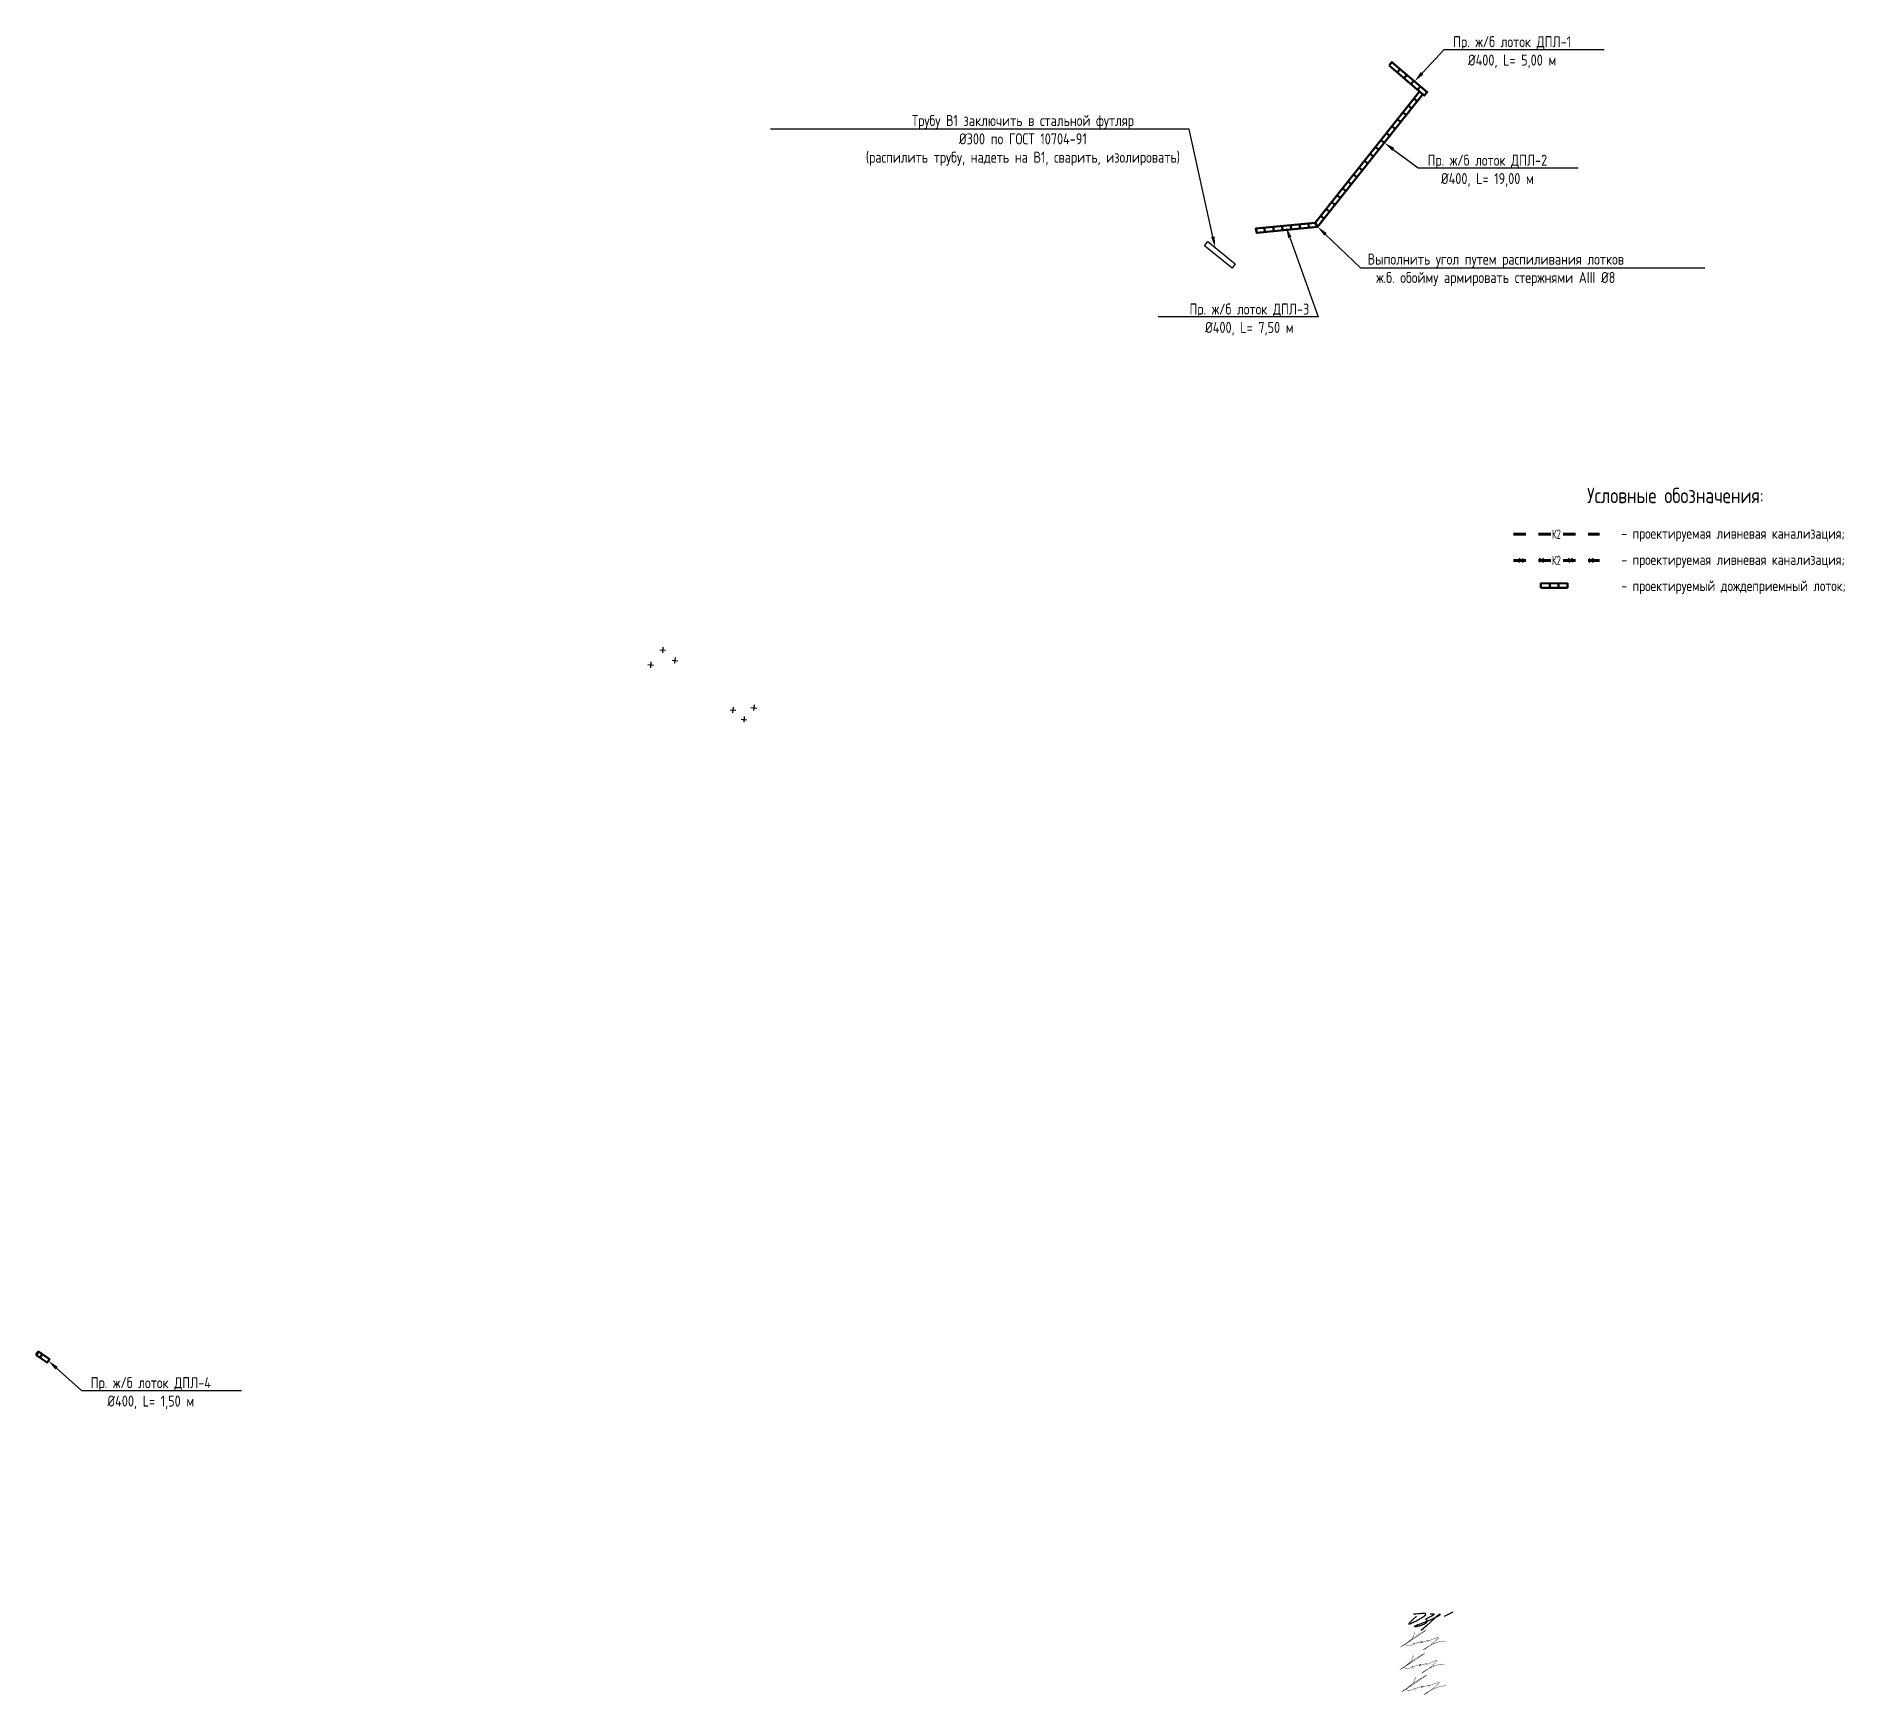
# Model space of a CAD drawing. Header units: millimetres. Extents: x 42571988 to 44740435, y 22138004 to 23263817.
# Drawn here: x 42571988 to 42777288, y 23068380 to 23256701 of the extents above; entities that cross this region are included whole.
import ezdxf
from ezdxf import colors
from ezdxf.entities.mleader import LeaderData, LeaderLine
from ezdxf.math import Vec2, Vec3

# ---------------------------------------------------------------- set-up
doc = ezdxf.new("R2010")
doc.units = ezdxf.units.MM
doc.linetypes.add('Штриховая', pattern=[2822.222232818605, 1411.1111164093, -1411.111116409305])
for name, color, linetype, lineweight in [('Text blocks_Ном._пера__28', 7, 'Continuous', 13), ('ВК_Текст', 7, 'Continuous', 25), ('Лотки К2', 30, 'Continuous', 30), ('подпись', 7, 'Continuous', 25), ('Труба К2', 7, 'Continuous', 60)]:
    doc.layers.add(name, color=color, linetype=linetype, lineweight=lineweight)
doc.layers.add('Выноски', color=7, linetype='Continuous')
doc.styles.add('GOST 2.304', font='GOST_0.TTF')
doc.styles.add('GOST_100', font='cs_gost2304.shx', dxfattribs={"width": 0.7, "height": 300})

msp = doc.modelspace()

# ---------------------------------------------------------------- texts
at = {"layer": 'Text blocks_Ном._пера__28', "style": 'GOST 2.304'}
for s, height, p in [('Условные обозначения:', 1750, (42748034.42117596, 23203677.47975821)), ('- проектируемая ливневая канализация;', 1200, (42751928.1020846, 23199641.1241757)), ('- проектируемая ливневая канализация;', 1200, (42751928.1020846, 23196666.62144329)), ('- проектируемый дождеприемный лоток;', 1200, (42751928.1020846, 23193692.11871089))]:
    msp.add_text(s, height=height, dxfattribs=at).set_placement(p)

# ---------------------------------------------------------------- blocks, each defined once
blk = doc.blocks.new('*U3')
at = {"color": 255}
blk.add_wipeout([(-200.00000000000006, 125), (199.99999999999994, 125), (199.9999999999999, -125.00000000000006), (-200.0000000000001, -125.00000000000006)], dxfattribs=at)
at = {"layer": 'ВК_Текст', "insert": (0, 0), "char_height": 250, "attachment_point": 5, "style": 'GOST_100'}
blk.add_mtext('К2', dxfattribs=at)
blk = doc.blocks.new('Косов')
at = {"layer": 'подпись', "color": 5, "lineweight": 30, "const_width": 0.07513148009015776}
blk.add_lwpolyline([(0, 0), (-0.07328898886044044, -0.1937150149605031), (-0.1397563794203052, -0.3641328199355485), (-0.2004995418305953, -0.5143439100787646), (-0.2566158462445856, -0.6474387805438937), (-0.3092026628130498, -0.7665079264847918), (-0.3593573616903996, -0.8746418430550875), (-0.4081773130269539, -0.9749310254086367), (-0.4567598869757603, -1.070465968698954), (-0.506434094245833, -1.16395799083557), (-0.5594555077707355, -1.256601700749684), (-0.6183113410436363, -1.349212530128284), (-0.6854888075556573, -1.442605910658244), (-0.7634751207976933, -1.537597274026666), (-0.8547574942615483, -1.63500205192031), (-0.961823141439254, -1.735635676026163), (-1.087159275821705, -1.840313578031214), (-1.232196190668674, -1.949572188416596), (-1.394136498312946, -2.06283193284105), (-1.569125890850955, -2.179234235757235), (-1.753310060384592, -2.297920521618266), (-1.942834699013019, -2.418032214876803), (-2.133845498833807, -2.538710739985959), (-2.322488151948392, -2.659097521398508), (-2.504908350455707, -2.778333983567336), (-2.674847880744665, -2.893545159917949), (-2.816432906361342, -2.993790519765867), (-2.91138568514566, -3.066113141399114), (-2.941428474932991, -3.097556103105944), (-2.888283533561207, -3.075162483174381), (-2.733673118867273, -2.98597535989245), (-2.459319488689516, -2.817037811548403), (-2.046944900863537, -2.555392916430264), (-1.490260853404379, -2.19603471256903), (-0.8309358050285027, -1.765761076967124), (-0.1226274546318109, -1.29932084636971), (0.5810064988913837, -0.8314628575220695), (1.226308356647905, -0.3969359471695952), (1.75962041974276, -0.03048895205745339), (2.127284989280724, 0.2331292910689626), (2.275644366369534, 0.3591699454646005), (2.169348876885579, 0.3239603392578374), (1.846280945803073, 0.14813246007202), (1.362631022866253, -0.1366055395955073), (0.7745895578216277, -0.4985455072475133), (0.1383470004134324, -0.9059792903869948), (-0.4899061996122782, -1.327198736516607), (-1.053979592510814, -1.730495693139119), (-1.497682728534755, -2.084162007757413), (-1.778595489148529, -2.363301329384626), (-1.909379080644158, -2.570264513074903), (-1.916465040521189, -2.714214215392758), (-1.826284906282808, -2.804313092902703), (-1.665270215426744, -2.849723802169251), (-1.459852505455046, -2.859608999757029), (-1.236463313868398, -2.843131342230322), (-1.021534178167485, -2.80945348615387), (-0.8365743664082856, -2.76655938966951), (-0.683404068875916, -2.71771821722939), (-0.5589212064107869, -2.665020434862754), (-0.4600236998535365, -2.610556508599416), (-0.3836094700441208, -2.556416904468506), (-0.3265764378231779, -2.504692088499723), (-0.2858225240324828, -2.457472526722427), (-0.2582456495113092, -2.416848685166201), (-0.2409497057733461, -2.384538506196805), (-0.2318624670194822, -2.360769837525936), (-0.2291176781220656, -2.345398003201581), (-0.2308490839552633, -2.338278327271723), (-0.2351904293911957, -2.339266133784463), (-0.2402754593051668, -2.348216746787671), (-0.2442379185692971, -2.364985490329559), (-0.2452115520557072, -2.389427688457886), (-0.2418676145284735, -2.420898252668849), (-0.2350274003013055, -2.456750444249906), (-0.2260497135798687, -2.493837111936728), (-0.2162933585684641, -2.529011104464871), (-0.2071171394713929, -2.559125270569893), (-0.1998798604931835, -2.581032458987465), (-0.1959403258383645, -2.59158551845303), (-0.1966573397105549, -2.587637297702145), (-0.2029241089587686, -2.567317067644581), (-0.2137714510074602, -2.533859787885831), (-0.2277645859251152, -2.491776840205716), (-0.2434687337783998, -2.445579606383944), (-0.2594491146376185, -2.399779468200109), (-0.2742709485696651, -2.35888780743403), (-0.2864994556423426, -2.327416005865416), (-0.2946998559259555, -2.309875445273974), (-0.2969990816911832, -2.309120716355551), (-0.2897709140379447, -2.321379245470894), (-0.2689508462667618, -2.341221667896889), (-0.230474371680657, -2.363218618910537), (-0.170276983580834, -2.381940733788497), (-0.08429417527122496, -2.391958647807883), (0.03153855994764854, -2.387842996245467), (0.1812857287720817, -2.364164414378251), (0.3660650047072522, -2.317628573146862), (0.5752067284893201, -2.253481286147348), (0.7950944076617361, -2.179103402639726), (1.012111549766132, -2.101875771883556), (1.21264166234937, -2.029179243138856), (1.383068252950125, -1.968394665665528), (1.509774829115486, -1.926902888723248), (1.579144898385721, -1.912084761572032), (1.583010662750439, -1.928610911074429), (1.534999101974563, -1.970311074503684), (1.454185890268946, -2.028304766736028), (1.359646701844667, -2.093711502647466), (1.270457210912127, -2.157650797114229), (1.205693091681951, -2.211242165012209), (1.184430018363628, -2.24560512121775), (1.225743665168466, -2.251859180606857), (1.342211195730442, -2.224131152077007), (1.520415731369667, -2.168577020612133), (1.740441882831419, -2.094360065217074), (1.982374260862116, -2.010643564897123), (2.226297476203854, -1.926590798657458), (2.452296139603732, -1.851365045503144), (2.640454861804301, -1.794129584439474), (2.770858253551296, -1.764047694471515), (2.830399574328794, -1.767019887128185), (2.833206678580609, -1.795895604034172), (2.800216069490489, -1.840261519337673), (2.752364250240362, -1.889704307187117), (2.71058772401534, -1.933810641730702), (2.695822993998718, -1.962167197116855), (2.729006563373787, -1.964360647494004), (2.831074935323613, -1.929977667010348), (3.015668041441813, -1.852548153736848), (3.267239526957837, -1.74137490143471), (3.562946465513505, -1.609703927787791), (3.879945930748363, -1.470781250479604), (4.195394996301729, -1.337852887194117), (4.486450735814742, -1.224164855614958), (4.730270222926492, -1.142963173425983), (4.904010531278118, -1.107493858310818), (4.990464882817378, -1.127502892461166), (4.994971092719879, -1.198736116099781), (4.928503124469444, -1.313439333957149), (4.802034941550573, -1.463858350763871), (4.62654050744527, -1.642238971250549), (4.412993785638037, -1.840827000147783), (4.172368739612693, -2.051868242186174), (3.915639332853516, -2.267608502096323), (3.65274303159913, -2.481060775397168), (3.38947131310988, -2.688306820762477), (3.130579157403645, -2.886195587654242), (2.880821544496484, -3.071576025534455), (2.644953454405822, -3.241297083865334), (2.4277298671484, -3.392207712108757), (2.233905762739596, -3.521156859727057), (2.06823612119706, -3.624993476182112), (1.935649452800817, -3.700824862479521), (1.841768388879245, -3.746791725798175), (1.792389091022187, -3.761293124860572), (1.79330772082335, -3.742728118389095), (1.850320439871666, -3.68949576510613), (1.969223409760616, -3.599995123734175), (2.155812792080724, -3.472625252995613), (2.415884748423196, -3.305785211612829), (2.752626198529015, -3.100845159682081), (3.158787094745776, -2.871059662794551), (3.624508147569486, -2.632654387915295), (4.139930067496607, -2.401855002009484), (4.695193565022691, -2.194887172042286), (5.280439350646247, -2.02797656497853), (5.885808134861236, -1.917348847783387), (6.50144062816571, -1.879229687421912)], dxfattribs=at)
blk = doc.blocks.new('Драничников')
at = {"layer": 'подпись', "color": 5, "lineweight": 30}
for points in [[(1.856487378461338, 1.954604087917232), (0.9443946431343875, 1.144106291818275), (0.3477724536323876, 0.5765809232253787), (0.01854924306553585, 0.216034698386693), (-0.09134655545642545, 0.0264743335503681), (-0.02998650882352649, -0.02809345503533223), (0.1545578160740888, 0.01633804887757151), (0.4142148523466176, 0.1237755615372862), (0.700913033103916, 0.2582257991919619), (0.974858494128398, 0.389834351016475), (1.22936818189396, 0.513302297891812), (1.466036745546944, 0.6294695936257995), (1.686458834233576, 0.7391761920262638), (1.892229097100312, 0.8432620469010885), (2.084942183293379, 0.9425671120578727), (2.266192741959344, 1.037931341304443), (2.437575422244208, 1.130194688448626), (2.600457517376867, 1.220055009849432), (2.755296896913933, 1.307641772071349), (2.902324074494459, 1.392942344229994), (3.041769563757157, 1.475944095441037), (3.173863878341308, 1.556634394820094), (3.298837531886079, 1.635000611482894), (3.416921038029955, 1.711030114545053), (3.528344910412102, 1.784710273122357), (3.633220458700748, 1.85597556450233), (3.731182176680591, 1.924548898659907), (3.821745354165728, 1.990100293742103), (3.904425280969804, 2.052299767895875), (3.978737246906803, 2.110817339268351), (4.044196541790825, 2.165323026006149), (4.100318455435854, 2.21548684625634), (4.146618277655421, 2.260978818165938), (4.182906808328426, 2.30161237304759), (4.210176887591729, 2.337774594877317), (4.229716865646424, 2.36999598079683), (4.242815092694059, 2.398807027947953), (4.250759918935955, 2.424738233472397), (4.254839694573775, 2.448320094511985), (4.256342769808839, 2.470083108208257), (4.256557494842355, 2.490557771703209), (4.256446974604387, 2.510157746458503), (4.255673332939637, 2.52882935121562), (4.253573448419957, 2.546402069036333), (4.249484199618905, 2.562705382982074), (4.242742465109131, 2.577568776114504), (4.232685123463284, 2.590821731495225), (4.218649053254353, 2.602293732185672), (4.199971133054987, 2.611814261247559), (4.175789305009857, 2.619285429327306), (4.144445765551154, 2.624899857410867), (4.104083774682408, 2.628922794069183), (4.052846592407832, 2.631619487873138), (3.988877478731069, 2.633255187393559), (3.910319693655879, 2.634095141201385), (3.815316497186359, 2.634404597867331), (3.702011149326154, 2.634448805962506), (3.566908052837789, 2.634126718412176), (3.399956181517496, 2.631872105559751), (3.189465651920159, 2.625752442103021), (2.923746580600778, 2.613835202739949), (2.591109084114009, 2.59418786216844), (2.17986327901508, 2.564877895086454), (1.678319281858307, 2.523972776191727), (1.07478720919903, 2.469539980182219)], [(5.304213564505403, 2.566545171817666), (5.525989789249252, 2.566507279164739), (5.707012465710477, 2.566242030593799), (5.851999229185139, 2.565522070187114), (5.965667714969754, 2.56412004202673), (6.052735558360496, 2.561808590194858), (6.117920394653879, 2.558360358773427), (6.165939859146079, 2.553547991844653), (6.201511587133609, 2.547144133490519), (6.228727985138221, 2.53896879360957), (6.24918054458567, 2.529031445364922), (6.26383552812672, 2.517388927735908), (6.273659198412361, 2.504098079702317), (6.279617818093811, 2.489215740243424), (6.282677649822176, 2.472798748338732), (6.283804956248332, 2.454903942967746), (6.283966000023725, 2.435588163109799), (6.283261828222408, 2.414671418663431), (6.278332625613416, 2.391026403202318), (6.26495336138953, 2.363288981219), (6.238899004743075, 2.33009501720619), (6.195944524866036, 2.290080375656601), (6.13186489095142, 2.241880921062716), (6.042435072191438, 2.184132517917192), (5.923430037778417, 2.11547103071274), (5.772778322682825, 2.035290177001627), (5.597022724986346, 1.946015086574505), (5.40485960854835, 1.85082874228226), (5.204985337228436, 1.752914126975099), (5.006096274885749, 1.655454223503966), (4.81688878538057, 1.561632014718953), (4.646059232571361, 1.474630483471003), (4.50230398031897, 1.397632612610266), (4.392159511261866, 1.333022481553826), (4.313522783159442, 1.279988555983721), (4.262130872551779, 1.236920398147845), (4.233720855978277, 1.202207570294661), (4.224029809977878, 1.17423963467246), (4.228794811090438, 1.151406153529251), (4.243752935855241, 1.132096689113666), (4.2646412608118, 1.1147008036736), (4.287841037600515, 1.097772260953604), (4.312310218264088, 1.080521630683165), (4.337650929946108, 1.062323684088312), (4.363465299790619, 1.042553192394621), (4.389355454940983, 1.020584926828008), (4.414923522540903, 0.9957936586141045), (4.439771629734309, 0.9675541589788281), (4.463501903664564, 0.9352411991479244), (4.485609108958897, 0.8983937518434573), (4.50515856017671, 0.8572075957724223), (4.5211082093615, 0.81204271113819), (4.532416008555742, 0.7632590781441877), (4.538039909802592, 0.7112166769936721), (4.536937865144864, 0.6562754878900705), (4.528067826625829, 0.5987954910364692), (4.510387746288529, 0.5391366666364092), (4.482947150086829, 0.4776558371721649), (4.445161859621066, 0.4146971942416258), (4.396539270402286, 0.3506017717214718), (4.336586777941534, 0.2857106034887238), (4.264811777750197, 0.2203647234203459), (4.180721665339775, 0.1549051653927904), (4.083823836221086, 0.08967296328324892), (3.973625685905517, 0.02500915096851486), (3.850127214393183, -0.03873892223265329), (3.715298839638763, -0.1011986452323299), (3.571603584086688, -0.1619910915006813), (3.42150447018048, -0.220737334508101), (3.267464520363887, -0.2770584477246416), (3.111946757081114, -0.3305755046202989), (2.957414202775794, -0.3809095786655234), (2.806329879892132, -0.4276817433304245), (2.660825250159974, -0.470582541948886), (2.521705532455371, -0.509580397310117), (2.389444384940703, -0.5447132020672143), (2.264515465778231, -0.5760188488730478), (2.14739243312988, -0.6035352303804871), (2.038548945158595, -0.6273002392427998), (1.938458660025958, -0.6473517681127419), (1.847595235894914, -0.6637277096434104), (1.76627444487292, -0.6764975336984662), (1.694180514852519, -0.6858570189852458), (1.630839787671107, -0.6920335214214219), (1.575778605166306, -0.6952543969249518), (1.52852330917608, -0.6957470014137357), (1.488600241537824, -0.6937386908056169), (1.455535744089389, -0.6894568210186094), (1.428856158668509, -0.6831287479704429), (1.408122562044696, -0.6749565658105325), (1.393034970715689, -0.6650413216135007), (1.383328136109867, -0.6534588006851436), (1.378736809656857, -0.6402847883314848), (1.378995742785492, -0.6255950698584911), (1.383839686925171, -0.6094654305723566), (1.393003393504841, -0.5919716557787069), (1.406221613953676, -0.5731895307836226), (1.424056422623948, -0.5529169614379157), (1.45037918556261, -0.529840335771496), (1.489888591739145, -0.5023681623591187), (1.547283330123378, -0.4689089497754821), (1.62726208968536, -0.4278712065953414), (1.734523559394802, -0.377663441393338), (1.873766428221643, -0.3166941627443975), (2.049689385135366, -0.2433718792230479), (2.26488491914472, -0.1568061134842651), (2.513520719411076, -0.05891044450368099), (2.787658275134618, 0.04770053466285162), (3.079359075515981, 0.1604122309597074), (3.38068460975478, 0.2766100513307492), (3.683696367051084, 0.3936794027205792), (3.980455836605529, 0.5090056920730603), (4.263024507617843, 0.6199743263326241), (4.5251090419722, 0.724501209585128), (4.766996792286704, 0.8226242344834986), (4.99062028386345, 0.914911790822714), (5.197912042004873, 1.00193226839724), (5.390804592012614, 1.084254057001999), (5.571230459189451, 1.16244554643157), (5.741122168837023, 1.237075126480875), (5.902412246257427, 1.308711186944436), (6.05675217957662, 1.377865278637728), (6.204669308215216, 1.444821596457928), (6.346409934417807, 1.509807496323162), (6.482220360428528, 1.573050334151048), (6.61234688849197, 1.634777465859713), (6.737035820852157, 1.695216247367), (6.856533459753791, 1.754594034590809), (6.971086107441351, 1.813138183448928), (7.08082638820008, 1.870975002784689), (7.185432214479761, 1.927826613142884), (7.284467820770828, 1.983314087993733), (7.377497441564174, 2.037058500807404), (7.464085311350459, 2.088680925054064), (7.543795664620461, 2.13780243420382), (7.616192735864956, 2.184044101726897), (7.68084075957438, 2.227027001093518), (7.737357651497859, 2.266441675637566), (7.785576052418378, 2.302256548148193), (7.825382284376474, 2.334509511278725), (7.856662669413595, 2.363238457681689), (7.879303529570734, 2.388481280010183), (7.893191186888771, 2.410275870917417), (7.898211963409153, 2.42866012305609), (7.894252181172305, 2.443671929079471), (7.881291314991586, 2.455199189888845), (7.85968145076788, 2.462529839380466), (7.829867827173189, 2.464801819698891), (7.792295682880308, 2.461153072988736), (7.747410256561921, 2.450721541394671), (7.695656786890481, 2.432645167061423), (7.637480512538446, 2.406061892133607), (7.573326672178382, 2.370109658755837), (7.496093551097147, 2.317453080854989), (7.368491621038743, 2.214863459486196), (7.145684400361802, 2.022638767487081), (6.782835407424159, 1.701076977695152), (6.235108160584218, 1.210476062947862), (5.457666178200952, 0.5111339960826058), (4.405672978632197, -0.4366512500631075), (3.034292080235446, -1.672581702652224)], [(8.980710327489533, 1.965112983677784), (11.17302765845113, 3.080672687485674)]]:
    blk.add_lwpolyline(points, dxfattribs=at)

# ---------------------------------------------------------------- linework, layer by layer
for p, q in [((42740772.74091223, 23197408.17514858), (42740292.35660223, 23196956.97324449)), ((42740306.09057613, 23197416.19670689), (42740757.29248022, 23196935.81239689)), ((42748253.58029896, 23197408.17514858), (42748733.96460896, 23196956.97324449)), ((42748720.23063505, 23197416.19670689), (42748269.02873097, 23196935.81239689)), ((42642772.38965198, 23187034.22435629), (42643428.35689793, 23186970.51238106)), ((42643128.5424128, 23187335.85673608), (42643064.83043756, 23186679.88949013)), ((42641413.0381623, 23185353.56053044), (42642069.00540825, 23185289.84855521)), ((42641769.19092312, 23185655.19291023), (42641705.47894789, 23184999.22566428)), ((42644161.7678993, 23185848.91517687), (42644817.73514525, 23185785.20320164)), ((42644517.92066012, 23186150.54755666), (42644454.20868488, 23185494.5803107)), ((42651105.95364065, 23180530.1515405), (42651042.24166542, 23179874.18429454)), ((42653123.87926188, 23180478.25083895), (42653779.84650783, 23180414.53886372)), ((42653480.0320227, 23180779.88321874), (42653416.32004747, 23180123.91597278)), ((42650749.80087983, 23180228.51916071), (42651405.76812578, 23180164.80718547)), ((42652006.43081083, 23179154.10108159), (42652662.39805678, 23179090.38910636)), ((42652362.58357165, 23179455.73346138), (42652298.87159642, 23178799.76621543))]:
    msp.add_line(p, q)
at = {"color": 6}
msp.add_lwpolyline([(42704599.77048638, 23232900.58624743), (42704985.2305981, 23233378.5765881), (42708098.93358852, 23230867.62981696), (42707736.52929088, 23230371.04684807)], close=True, dxfattribs=at)
at = {"layer": 'Лотки К2', "lineweight": 50}
for p, q in [((42729557.00419028, 23249959.78161872), (42725549.11810096, 23253366.66556182)), ((42726487.2123739, 23252573.91348936), (42726812.09848012, 23252955.20443193)), ((42727256.50219286, 23251918.42565597), (42727581.38829909, 23252299.71659854)), ((42728025.79201182, 23251262.93782257), (42728350.67811804, 23251644.22876514)), ((42728795.08183078, 23250607.44998918), (42729119.96793701, 23250988.74093176)), ((42727739.3212593, 23248823.37608913), (42728141.06424044, 23248503.9815804)), ((42728362.22279477, 23249605.67633655), (42728763.96577591, 23249286.28182782)), ((42725871.78772191, 23246475.54432125), (42726273.53070305, 23246156.14981253)), ((42726493.51818838, 23247258.77559429), (42726895.26116952, 23246939.38108556)), ((42727117.59079283, 23248040.14481609), (42727519.33377397, 23247720.75030737)), ((42724001.91204652, 23244129.57460461), (42724403.65502766, 23243810.18009588)), ((42724625.98465098, 23244910.94382641), (42725027.72763211, 23244591.54931769)), ((42725247.71511745, 23245694.17509945), (42725649.45809858, 23245374.78059072)), ((42722756.1089756, 23242564.97410977), (42723157.85195673, 23242245.57960104)), ((42723380.18158005, 23243346.34333158), (42723781.92456119, 23243026.94882285)), ((42720888.5754382, 23240217.1423419), (42721290.31841934, 23239897.74783317)), ((42721510.30590467, 23241000.37361493), (42721912.04888581, 23240680.9791062)), ((42722134.37850913, 23241781.74283674), (42722536.12149026, 23241462.34832801)), ((42719018.69976281, 23237871.17262525), (42719420.44274395, 23237551.77811652)), ((42719641.60129828, 23238653.47287267), (42720043.34427942, 23238334.07836394)), ((42720263.33176475, 23239436.7041457), (42720665.07474589, 23239117.30963698)), ((42717774.06776088, 23236305.6411048), (42718175.81074201, 23235986.24659607)), ((42718396.96929634, 23237087.94135221), (42718798.71227748, 23236768.54684349)), ((42711422.63091044, 23234946.37345591), (42711471.59501899, 23234460.25595818)), ((42712417.59643912, 23235046.59120239), (42712466.56054766, 23234560.47370467)), ((42713412.56329849, 23235146.79573768), (42713461.52740704, 23234660.67823995)), ((42714407.5294925, 23235247.00687856), (42714456.49360105, 23234760.88938083)), ((42715402.49568652, 23235347.21801945), (42715451.45979507, 23234861.10052172)), ((42716397.46188054, 23235447.42916033), (42716446.42598909, 23234961.31166261)), ((42743792.52515911, 23194578.87405883), (42743792.65288089, 23194065.63896769)), ((42744792.52503452, 23194578.37488245), (42744792.65275631, 23194065.13979131)), ((42745792.52453763, 23194579.37177127), (42745792.65225942, 23194066.13668013)), ((42572128.44414049, 23107140.89244727), (42572003.73021894, 23107229.88023587)), ((42572402.71719584, 23106653.78435751), (42572682.69444551, 23107068.0460377))]:
    msp.add_line(p, q, dxfattribs=at)
for points in [[(42725551.3553137, 23253369.29743714), (42725877.24386245, 23253751.76486048), (42729889.25775596, 23250333.25309837), (42729557.00419028, 23249959.78161872), (42725549.11810096, 23253366.66556182)], [(42717440.60366835, 23235061.48341619), (42729394.73844576, 23250097.71482022), (42729013.77206626, 23250421.55342548), (42717151.16622541, 23235523.34085738), (42717440.60366835, 23235061.48341619)], [(42717151.16622541, 23235523.34085738), (42710427.66471642, 23234846.16231502), (42710544.04802715, 23234366.82893322), (42717440.60366835, 23235061.48341619), (42717151.16622541, 23235523.34085738)], [(42745792.52528224, 23194576.37964085), (42742792.52565599, 23194577.87716999), (42742792.65300548, 23194066.13814406)], [(42742792.65300548, 23194066.13814407), (42745792.65207326, 23194066.88471278)]]:
    msp.add_lwpolyline(points, dxfattribs=at)
msp.add_lwpolyline([(42571988.45551565, 23106933.76160717), (42572268.43276532, 23107348.02328736), (42573511.21780588, 23106508.09153837), (42573231.24055622, 23106093.82985819)], close=True, dxfattribs=at)

# ---------------------------------------------------------------- block references
at = {"color": 1, "xscale": 532.4000000000002, "yscale": 532.4000000000002, "zscale": 532.4000000000002}
for p in [(42728494.18417406, 23075494.48986519), (42728351.5173724, 23072881.19370447), (42728589.29537517, 23070410.02370339)]:
    msp.add_blockref('Косов', p, dxfattribs=at)
at = {"layer": 'ВК_Текст', "xscale": 4.266666666666672, "yscale": 4.266666666666672, "zscale": 4.266666666666672}
for p in [(42744556.34093179, 23200158.668483), (42744556.34093179, 23197184.16575059)]:
    msp.add_blockref('*U3', p, dxfattribs=at)
at = {"layer": 'подпись', "color": 1, "ltscale": 100, "xscale": 448.0000000000001, "yscale": 448.0000000000001, "zscale": 448.0000000000001}
msp.add_blockref('Драничников', (42727830.00580996, 23076420.80479475), dxfattribs=at)

msp.set_redraw_order([(e.dxf.handle, doc.entitydb.next_handle()) for e in msp.query("TEXT MTEXT ATTDEF DIMENSION ARC_DIMENSION")])  # texts and dimensions are drawn at this point

# ---------------------------------------------------------------- leaders
at = {"layer": 'Выноски', "color": 0, "lineweight": -2}
ml = msp.add_multileader_mtext('Standard', dxfattribs=at)
ml.set_content('{\\C0;Пр. ж/б лоток ДПЛ-1\\P%%C400, L= 5,00 м}', color=5, style='GOST 2.304')
ml.set_leader_properties(lineweight=-3)
ml.build(insert=Vec2(0, 0))
ml.multileader.update_dxf_attribs({"text_left_attachment_type": 6, "text_right_attachment_type": 6, "dogleg_length": 1, "arrow_head_size": 1250, "scale": 500})
ctx = ml.context
ctx.base_point, ctx.scale, ctx.char_height, ctx.arrow_head_size, ctx.landing_gap_size, ctx.plane_origin = Vec3(42731901.60236488, 23255192.32587335), 500, 1250, 1250, 900, Vec3(42732436.4033116, 23225945.10965081)
ctx.left_attachment, ctx.right_attachment, ctx.text_align_type = 6, 6, 1
notes = []
notes.append((ctx, [(0, (1, 1, 0), (42731801.75459921, 23255192.32587335), (1, 0), 99.84776566922665, [(1, [(42728452.09346667, 23251571.47064548)], 0, [])])]))
ctx.mtext.insert, ctx.mtext.alignment, ctx.mtext.flow_direction = Vec3(42739520.35236488, 23256692.32587335), 2, 5
ml = msp.add_multileader_mtext('Standard', dxfattribs=at)
ml.set_content('{\\C0;Трубу В1 заключить в стальной футляр\\P%%C300 по ГОСТ 10704-91\\P(распилить трубу, надеть на В1, сварить, изолировать)}', color=5, style='GOST 2.304')
ml.set_leader_properties(lineweight=-3)
ml.build(insert=Vec2(0, 0))
ml.multileader.update_dxf_attribs({"text_left_attachment_type": 6, "text_right_attachment_type": 6, "dogleg_length": 1, "arrow_head_size": 1250, "scale": 500})
ctx = ml.context
ctx.base_point, ctx.scale, ctx.char_height, ctx.arrow_head_size, ctx.landing_gap_size, ctx.plane_origin = Vec3(42665215.88974545, 23246143.85332267, 24734), 500, 1250, 1250, 900, Vec3(42712367.4717276, 23226959.50450478, 24734)
ctx.left_attachment, ctx.right_attachment, ctx.text_align_type = 6, 6, 1
notes.append((ctx, [(1, (1, 1, 0), (42702864.84465398, 23246143.85332267, 24734), (-1, 0), 99.84776566922665, [(1, [(42705824.54231988, 23232701.74033742, 24734)], 0, [])])]))
ctx.mtext.insert, ctx.mtext.alignment, ctx.mtext.flow_direction = Vec3(42683990.44331688, 23247750.10332267, 24734), 2, 5
ml = msp.add_multileader_mtext('Standard', dxfattribs=at)
ml.set_content('{\\C0;Пр. ж/б лоток ДПЛ-2\\P%%C400, L= 19,00 м}', color=5, style='GOST 2.304')
ml.set_leader_properties(lineweight=-3)
ml.build(insert=Vec2(0, 0))
ml.multileader.update_dxf_attribs({"text_left_attachment_type": 6, "text_right_attachment_type": 6, "dogleg_length": 1, "arrow_head_size": 1250, "scale": 500})
ctx = ml.context
ctx.base_point, ctx.scale, ctx.char_height, ctx.arrow_head_size, ctx.landing_gap_size, ctx.plane_origin = Vec3(42728957.59909461, 23241742.44281442), 500, 1250, 1250, 900, Vec3(42729492.40004133, 23212495.22659188)
ctx.left_attachment, ctx.right_attachment, ctx.text_align_type = 6, 6, 1
notes.append((ctx, [(0, (1, 1, 0), (42728857.75132895, 23241742.44281442), (1, 0), 99.84776566922665, [(1, [(42725027.72763211, 23244591.54931769)], 0, [])])]))
ctx.mtext.insert, ctx.mtext.alignment, ctx.mtext.flow_direction = Vec3(42736713.84909461, 23243242.44281442), 2, 5
ml = msp.add_multileader_mtext('Standard', dxfattribs=at)
ml.set_content('{\\C0;Пр. ж/б лоток ДПЛ-3\\P%%C400, L= 7,50 м}', color=5, style='GOST 2.304')
ml.set_leader_properties(lineweight=-3)
ml.build(insert=Vec2(0, 0))
ml.multileader.update_dxf_attribs({"text_left_attachment_type": 6, "text_right_attachment_type": 6, "dogleg_length": 1, "arrow_head_size": 1250, "scale": 500})
ctx = ml.context
ctx.base_point, ctx.scale, ctx.char_height, ctx.arrow_head_size, ctx.landing_gap_size, ctx.plane_origin = Vec3(42701988.07209464, 23224841.44850291, 24734), 500, 1250, 1250, 900, Vec3(42718335.99340417, 23202923.15729993, 24734)
ctx.left_attachment, ctx.right_attachment, ctx.text_align_type = 6, 6, 1
notes.append((ctx, [(1, (1, 1, 0), (42717503.99128889, 23224841.44850291, 24734), (-1, 0), 99.84776566922665, [(1, [(42713871.32099495, 23235019.48002574, 24734)], 0, [])])]))
ctx.mtext.insert, ctx.mtext.alignment, ctx.mtext.flow_direction = Vec3(42709696.10780893, 23226341.44850291, 24734), 2, 5
ml = msp.add_multileader_mtext('Standard', dxfattribs=at)
ml.set_content('{\\C0;Выполнить угол путем распиливания лотков\\Pж.б. обойму армировать стержнями АIII %%C8}', color=5, style='GOST 2.304')
ml.set_leader_properties(lineweight=-3)
ml.build(insert=Vec2(0, 0))
ml.multileader.update_dxf_attribs({"text_left_attachment_type": 6, "text_right_attachment_type": 6, "dogleg_length": 1, "arrow_head_size": 1250, "scale": 500})
ctx = ml.context
ctx.base_point, ctx.scale, ctx.char_height, ctx.arrow_head_size, ctx.landing_gap_size, ctx.plane_origin = Vec3(42722396.94420149, 23230404.37578299, 24734), 500, 1250, 1250, 900, Vec3(42742280.72206055, 23210299.99818557, 24734)
ctx.left_attachment, ctx.right_attachment, ctx.text_align_type = 6, 6, 1
notes.append((ctx, [(0, (1, 1, 0), (42722297.09643582, 23230404.37578299, 24734), (1, 0), 99.84776566922665, [(1, [(42717440.60366835, 23235061.48341619, 24734)], 0, [])])]))
ctx.mtext.insert, ctx.mtext.alignment, ctx.mtext.flow_direction = Vec3(42737671.94420149, 23232010.62578299, 24734), 2, 5
ml = msp.add_multileader_mtext('Standard', dxfattribs=at)
ml.set_content('{\\C0;Пр. ж/б лоток ДПЛ-4\\P%%C400, L= 1,50 м}', color=5, style='GOST 2.304')
ml.set_leader_properties(lineweight=-3)
ml.build(insert=Vec2(0, 0))
ml.multileader.update_dxf_attribs({"text_left_attachment_type": 6, "text_right_attachment_type": 6, "dogleg_length": 1, "arrow_head_size": 1250, "scale": 500})
ctx = ml.context
ctx.base_point, ctx.scale, ctx.char_height, ctx.arrow_head_size, ctx.landing_gap_size, ctx.plane_origin = Vec3(42577249.08798024, 23102944.89791059), 500, 1250, 1250, 900, Vec3(42593204.20631962, 23082252.12183198)
ctx.left_attachment, ctx.right_attachment, ctx.text_align_type = 6, 6, 1
notes.append((ctx, [(0, (1, 1, 0), (42577149.24021457, 23102944.89791059), (1, 0), 99.84776566922665, [(1, [(42573371.22918105, 23106300.96069828)], 0, [])])]))
ctx.mtext.insert, ctx.mtext.alignment, ctx.mtext.flow_direction = Vec3(42585002.21298024, 23104444.89791059), 2, 5
for ctx, leaders in notes:
    for number, flags, end, landing, length, lines in leaders:
        leader = LeaderData()
        leader.index, (leader.has_last_leader_line, leader.has_dogleg_vector, leader.attachment_direction) = number, flags
        leader.last_leader_point, leader.dogleg_vector, leader.dogleg_length = Vec3(end), Vec3(landing), length
        for number, points, colour, breaks in lines:
            line = LeaderLine()
            line.index, line.vertices, line.color, line.breaks = number, Vec3.list(points), colors.encode_raw_color(colour), breaks
            leader.lines.append(line)
        ctx.leaders.append(leader)

# ---------------------------------------------------------------- next in the draw order: linework, layer by layer
for p, q in [((42743098.73290757, 23197416.33634729), (42742618.34859757, 23196965.1344432)), ((42742632.08257148, 23197424.3579056), (42743083.28447556, 23196943.97359559)), ((42745927.58830362, 23197416.33634729), (42746407.97261362, 23196965.1344432)), ((42746394.23863971, 23197424.3579056), (42745943.03673562, 23196943.97359559))]:
    msp.add_line(p, q)
at = {"layer": 'Труба К2', "linetype": 'Штриховая'}
for p, q in [((42739675.6646999, 23200158.668483), (42749437.17993865, 23200158.668483)), ((42739675.6646999, 23197184.16575059), (42749437.17993865, 23197184.16575059))]:
    msp.add_line(p, q, dxfattribs=at)

doc.saveas('drawing.dxf')
